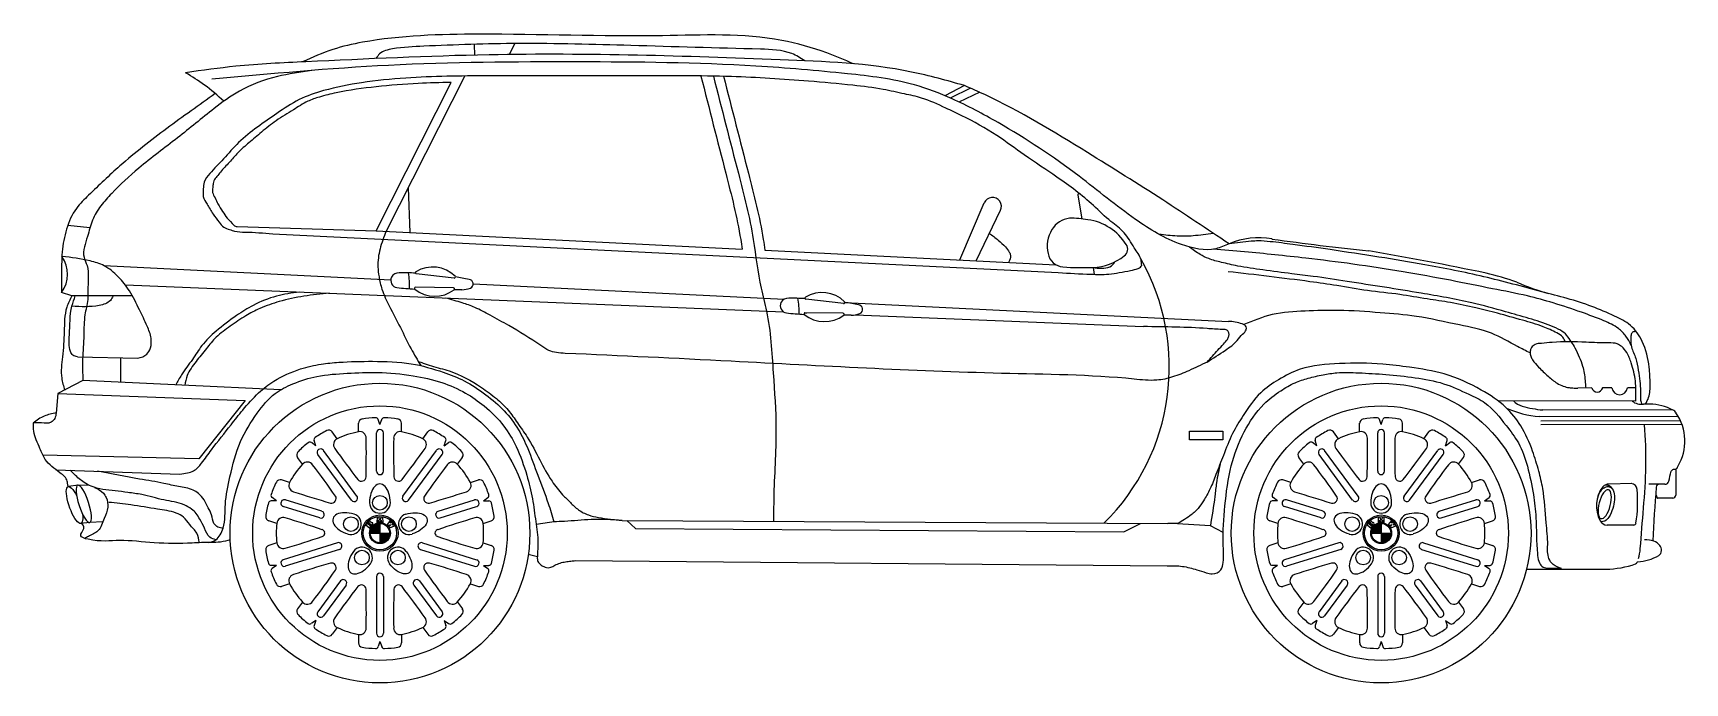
# Model space of a CAD drawing. Header units: millimetres. Extents: x -2654 to 598, y 0 to 1280.
import ezdxf

# ---------------------------------------------------------------- set-up
doc = ezdxf.new("R2010")
doc.units = ezdxf.units.MM
doc.layers.add('ceco.net 206', color=7, linetype='Continuous')

msp = doc.modelspace()

# ---------------------------------------------------------------- linework, layer by layer
at = {"layer": 'ceco.net 206'}
for p, q in [((-1785.6, 1257.6), (-1785.1, 1236.3)), ((-1705.9, 1259.1), (-1717.1, 1237.5)), ((-1978.6, 890.4), (-1831.2, 1182.6)), ((-1804.4, 1195.3), (-1959, 889.4)), ((-820.2, 1176.4), (-859, 1156.4)), ((-808.5, 1171.2), (-848.5, 1151.9)), ((-790.4, 1163.2), (-831.2, 1144)), ((-1915.5, 975.3), (-1912.3, 887.1)), ((-829.5, 833.1), (-781.4, 945.4)), ((-597.2, 960.4), (-589, 913.9)), ((-797.4, 831.5), (-749.3, 930.8)), ((-2542.1, 896.3), (-2585.9, 901)), ((-2252.3, 898.8), (-1978.6, 890.4)), ((-2182.4, 884.7), (-635.6, 808)), ((-1978.6, 890.4), (-1258.1, 854.5)), ((-1213.2, 852.2), (-640.6, 823.7)), ((-2515.1, 821.9), (-1949.8, 793.8)), ((-567.3, 818.2), (-565, 804.3)), ((-2472.4, 783.8), (-1176.8, 730.8)), ((-1825, 797.3), (-1899.6, 806)), ((-1787.7, 785.8), (-1175.3, 755.5)), ((-2577.9, 762.4), (-2598, 769.1)), ((-2458.5, 762.3), (-2577.9, 762.4)), ((-1826.3, 778.1), (-1901.4, 779.3)), ((-1810.1, 774.4), (-1824.9, 774.4)), ((-1058.2, 747.2), (-1132.8, 755.9)), ((-1055.9, 749.5), (-300.7, 712.1)), ((-1135.1, 729.1), (-1130.9, 728.9)), ((-1059.5, 728.1), (-1134.6, 729.2)), ((-1043.3, 724.3), (-1058.1, 724.3)), ((-1035.6, 725), (-467.7, 701.8)), ((-2566.7, 642), (-2447.9, 639.6)), ((-2481.8, 640.3), (-2481.8, 591.6)), ((-2556.1, 595.6), (-2605.5, 569.7)), ((-2166.6, 577.2), (-2556.1, 595.6)), ((-2605.5, 569.7), (-2608.6, 531.5)), ((-2605.5, 569.7), (-2236.7, 556.5)), ((-2236.7, 556.5), (-2327.8, 441.6)), ((501.2, 555), (229.8, 555.9)), ((414.6, 580.9), (387.2, 580.8)), ((454.2, 581), (436.1, 580.9)), ((501.6, 581.1), (484.9, 581.1)), ((585.4, 524.2), (311.6, 524.5)), ((574.7, 537.4), (318.2, 537.7)), ((-2055.4, 481), (-2065.2, 494.4)), ((-2013.5, 494.8), (-2013.5, 511.4)), ((-1978, 417.1), (-1978, 492.4)), ((-1971.2, 508.7), (-1974.5, 518.7)), ((-1971.2, 508.7), (-1967.8, 518.7)), ((-1964.4, 417.1), (-1964.4, 492.4)), ((-1928.9, 494.8), (-1928.9, 511.4)), ((-1887, 481), (-1877.2, 494.4)), ((-84.2, 481), (-94, 494.4)), ((-42.3, 494.8), (-42.3, 511.4)), ((-6.8, 417.1), (-6.8, 492.4)), ((0, 508.7), (-3.4, 518.7)), ((0, 508.7), (3.4, 518.7)), ((6.8, 417.1), (6.8, 492.4)), ((42.3, 494.8), (42.3, 511.4)), ((84.2, 481), (94, 494.4)), ((589.7, 515.9), (314.6, 515.5)), ((592.5, 508.7), (314.6, 508.4)), ((-2097.7, 467.2), (-2106.3, 473.3)), ((-2097.7, 467.2), (-2100.9, 477.2)), ((-2016.4, 368), (-2082.6, 458.1)), ((-1926, 368), (-1859.8, 458.1)), ((-1844.7, 467.2), (-1841.4, 477.2)), ((-1844.7, 467.2), (-1836, 473.3)), ((-126.5, 467.2), (-135.2, 473.3)), ((-126.5, 467.2), (-129.7, 477.2)), ((-45.2, 368), (-111.4, 458.1)), ((45.2, 368), (111.4, 458.1)), ((126.5, 467.2), (129.7, 477.2)), ((126.5, 467.2), (135.2, 473.3)), ((-2327.8, 441.6), (-2634.8, 448.4)), ((-2123.5, 430.9), (-2133.3, 444.3)), ((-2027.3, 360), (-2093.5, 450.1)), ((-1915.1, 360), (-1848.8, 450.1)), ((-1818.8, 430.9), (-1809, 444.3)), ((-152.3, 430.9), (-162.2, 444.3)), ((-56.1, 360), (-122.3, 450.1)), ((56.1, 360), (122.3, 450.1)), ((152.3, 430.9), (162.2, 444.3)), ((-2609.2, 419.9), (-2364.9, 411.3)), ((-2149.1, 395), (-2165, 400)), ((-1793.2, 395), (-1777.4, 400)), ((-178, 395), (-193.8, 400)), ((178, 395), (193.8, 400)), ((492.6, 392.6), (448.7, 391.6)), ((558.4, 391.6), (527.1, 391.6)), ((580.1, 421.3), (580.1, 370)), ((-2565.2, 389.5), (-2584.7, 386.6)), ((-2543.1, 389), (-2565.2, 389.5)), ((-2175, 358.8), (-2185.6, 358.6)), ((-2175, 358.8), (-2183.6, 365)), ((-2085.6, 338), (-2157.5, 360.4)), ((-1856.8, 338), (-1784.9, 360.4)), ((-1767.3, 358.8), (-1758.8, 365)), ((-1767.3, 358.8), (-1756.8, 358.6)), ((-203.8, 358.8), (-214.4, 358.6)), ((-203.8, 358.8), (-212.4, 365)), ((-114.4, 338), (-186.3, 360.4)), ((114.4, 338), (186.3, 360.4)), ((203.8, 358.8), (212.4, 365)), ((203.8, 358.8), (214.4, 358.6)), ((540.6, 371), (543.6, 364.7)), ((574, 363.8), (545, 363.8)), ((-2089.6, 325), (-2161.5, 347.5)), ((-1976.9, 326.4), (-1977.3, 316.2)), ((-1973.6, 326.8), (-1976.9, 326.4)), ((-1971.2, 319.8), (-1973.6, 326.8)), ((-1968.8, 326.8), (-1971.2, 319.8)), ((-1965.4, 326.4), (-1968.8, 326.8)), ((-1965, 316.2), (-1965.4, 326.4)), ((-1852.7, 325), (-1780.8, 347.5)), ((-118.4, 325), (-190.4, 347.5)), ((-5.8, 326.4), (-6.1, 316.2)), ((-2.4, 326.8), (-5.8, 326.4)), ((0, 319.8), (-2.4, 326.8)), ((2.4, 326.8), (0, 319.8)), ((5.8, 326.4), (2.4, 326.8)), ((6.1, 316.2), (5.8, 326.4)), ((118.4, 325), (190.4, 347.5)), ((-2542.6, 316.1), (-2560.5, 314.2)), ((-2516.5, 317.2), (-2542.6, 316.1)), ((-2174.4, 314.3), (-2190.2, 319.2)), ((-1993.8, 317.6), (-1998.8, 311.3)), ((-1998.8, 311.3), (-1990.8, 305)), ((-1994.8, 312.5), (-1992.9, 314.8)), ((-1993.5, 311.5), (-1994.8, 312.5)), ((-1991.6, 313.9), (-1993.5, 311.5)), ((-1989.7, 312.8), (-1991.8, 310.1)), ((-1991.8, 310.1), (-1990.6, 309.1)), ((-1990.8, 305), (-1985.6, 311.5)), ((-1990.6, 309.1), (-1988.5, 311.8)), ((-1990.2, 295.1), (-1952.2, 295.1)), ((-1990.1, 296.3), (-1971.2, 296.3)), ((-1990, 297.5), (-1971.2, 297.5)), ((-1989.8, 298.7), (-1971.2, 298.7)), ((-1989.6, 299.9), (-1971.2, 299.9)), ((-1989.2, 301.1), (-1971.2, 301.1)), ((-1988.8, 302.2), (-1971.2, 302.2)), ((-1988.2, 303.4), (-1971.2, 303.4)), ((-1987.6, 304.6), (-1971.2, 304.6)), ((-1986.9, 305.8), (-1971.2, 305.8)), ((-1986, 307), (-1971.2, 307)), ((-1984.9, 308.2), (-1971.2, 308.2)), ((-1983.7, 309.4), (-1971.2, 309.4)), ((-1982.2, 310.6), (-1971.2, 310.6)), ((-1980.3, 311.8), (-1971.2, 311.8)), ((-1977.7, 312.9), (-1971.2, 312.9)), ((-1977.3, 316.2), (-1974, 316.7)), ((-1974, 316.7), (-1973.8, 320.8)), ((-1973.8, 320.8), (-1972.4, 316.6)), ((-1972.4, 316.6), (-1970, 316.6)), ((-1971.2, 314.1), (-1971.2, 276.1)), ((-1971.2, 293.9), (-1952.2, 293.9)), ((-1971.2, 292.7), (-1952.3, 292.7)), ((-1970, 316.6), (-1968.5, 320.8)), ((-1968.5, 320.8), (-1968.4, 316.7)), ((-1968.4, 316.7), (-1965, 316.2)), ((-1951, 319.9), (-1957.1, 311.9)), ((-1957.1, 311.9), (-1954.9, 309.8)), ((-1954.9, 309.8), (-1950.2, 311.9)), ((-1950.2, 311.9), (-1953.3, 307.8)), ((-1953.3, 307.8), (-1951.8, 305.2)), ((-1951.8, 305.2), (-1942.6, 309.4)), ((-1948.6, 317.7), (-1951, 319.9)), ((-1951, 314.6), (-1948.6, 317.7)), ((-1947.2, 316.3), (-1951, 314.6)), ((-1947.7, 310.6), (-1945.2, 313.9)), ((-1944.2, 312.2), (-1947.7, 310.6)), ((-1945.2, 313.9), (-1947.2, 316.3)), ((-1942.6, 309.4), (-1944.2, 312.2)), ((-1768, 314.3), (-1752.2, 319.2)), ((-1494.2, 320.2), (-420.1, 313.8)), ((-1484.9, 320.2), (-1467.8, 304.5)), ((-1467.8, 304.5), (-506.6, 297.8)), ((-506.6, 297.8), (-473.6, 314.1)), ((-336.3, 309.4), (-412.2, 314)), ((-311, 296.5), (-336.3, 309.4)), ((-203.2, 314.3), (-219, 319.2)), ((-22.6, 317.6), (-27.6, 311.3)), ((-27.6, 311.3), (-19.6, 305)), ((-23.6, 312.5), (-21.7, 314.8)), ((-22.4, 311.5), (-23.6, 312.5)), ((-20.4, 313.9), (-22.4, 311.5)), ((-18.5, 312.8), (-20.7, 310.1)), ((-20.7, 310.1), (-19.4, 309.1)), ((-19.6, 305), (-14.4, 311.5)), ((-19.4, 309.1), (-17.3, 311.8)), ((-19, 296.3), (0, 296.3)), ((-19, 295.1), (19, 295.1)), ((-18.8, 297.5), (0, 297.5)), ((-18.6, 298.7), (0, 298.7)), ((-18.4, 299.9), (0, 299.9)), ((-18, 301.1), (0, 301.1)), ((-17.6, 302.2), (0, 302.2)), ((-17.1, 303.4), (0, 303.4)), ((-16.4, 304.6), (0, 304.6)), ((-15.7, 305.8), (0, 305.8)), ((-14.8, 307), (0, 307)), ((-13.8, 308.2), (0, 308.2)), ((-12.5, 309.4), (0, 309.4)), ((-11, 310.6), (0, 310.6)), ((-9.1, 311.8), (0, 311.8)), ((-6.5, 312.9), (0, 312.9)), ((-6.1, 316.2), (-2.8, 316.7)), ((-2.8, 316.7), (-2.7, 320.8)), ((-2.7, 320.8), (-1.2, 316.6)), ((-1.2, 316.6), (1.2, 316.6)), ((0, 314.1), (0, 276.1)), ((0, 293.9), (19, 293.9)), ((0, 292.7), (18.8, 292.7)), ((1.2, 316.6), (2.7, 320.8)), ((2.7, 320.8), (2.8, 316.7)), ((2.8, 316.7), (6.1, 316.2)), ((20.2, 319.9), (14.1, 311.9)), ((14.1, 311.9), (16.3, 309.8)), ((16.3, 309.8), (21, 311.9)), ((21, 311.9), (17.9, 307.8)), ((17.9, 307.8), (19.4, 305.2)), ((19.4, 305.2), (28.6, 309.4)), ((22.6, 317.7), (20.2, 319.9)), ((20.2, 314.6), (22.6, 317.7)), ((24, 316.3), (20.2, 314.6)), ((23.4, 310.6), (26, 313.9)), ((27, 312.2), (23.4, 310.6)), ((26, 313.9), (24, 316.3)), ((28.6, 309.4), (27, 312.2)), ((203.2, 314.3), (219, 319.2)), ((497.3, 311), (444.8, 311)), ((-2174.4, 275.9), (-2190.2, 271)), ((-2054.8, 276.1), (-2161.5, 242.7)), ((-2050.8, 263.1), (-2157.5, 229.8)), ((-1971.2, 291.5), (-1952.5, 291.5)), ((-1971.2, 290.3), (-1952.8, 290.3)), ((-1971.2, 289.2), (-1953.1, 289.2)), ((-1971.2, 288), (-1953.6, 288)), ((-1971.2, 286.8), (-1954.1, 286.8)), ((-1971.2, 285.6), (-1954.7, 285.6)), ((-1971.2, 284.4), (-1955.5, 284.4)), ((-1971.2, 283.2), (-1956.4, 283.2)), ((-1971.2, 282), (-1957.4, 282)), ((-1971.2, 280.8), (-1958.7, 280.8)), ((-1971.2, 279.6), (-1960.2, 279.6)), ((-1971.2, 278.5), (-1962, 278.5)), ((-1971.2, 277.3), (-1964.7, 277.3)), ((-1891.6, 263.1), (-1784.9, 229.8)), ((-1887.6, 276.1), (-1780.8, 242.7)), ((-1768, 275.9), (-1752.2, 271)), ((-203.2, 275.9), (-219, 271)), ((-83.6, 276.1), (-190.4, 242.7)), ((-79.6, 263.1), (-186.3, 229.8)), ((0, 291.5), (18.6, 291.5)), ((0, 290.3), (18.4, 290.3)), ((0, 289.2), (18, 289.2)), ((0, 288), (17.6, 288)), ((0, 286.8), (17.1, 286.8)), ((0, 285.6), (16.4, 285.6)), ((0, 284.4), (15.7, 284.4)), ((0, 283.2), (14.8, 283.2)), ((0, 282), (13.8, 282)), ((0, 280.8), (12.5, 280.8)), ((0, 279.6), (11, 279.6)), ((0, 278.5), (9.1, 278.5)), ((0, 277.3), (6.5, 277.3)), ((79.6, 263.1), (186.3, 229.8)), ((83.6, 276.1), (190.4, 242.7)), ((203.2, 275.9), (219, 271)), ((-2175, 231.4), (-2185.6, 231.6)), ((-2175, 231.4), (-2183.6, 225.2)), ((-1767.3, 231.4), (-1756.8, 231.6)), ((-1767.3, 231.4), (-1758.8, 225.2)), ((-1661.3, 248.2), (-1679.1, 253.1)), ((-1586.4, 240.9), (-421.1, 230.9)), ((-203.8, 231.4), (-214.4, 231.6)), ((-203.8, 231.4), (-212.4, 225.2)), ((203.8, 231.4), (214.4, 231.6)), ((203.8, 231.4), (212.4, 225.2)), ((-2149.1, 195.2), (-2165, 190.2)), ((-2048.9, 200.9), (-2093.5, 140.2)), ((-1978, 209.6), (-1978, 97.8)), ((-1964.4, 209.6), (-1964.4, 97.8)), ((-1893.5, 200.9), (-1848.8, 140.2)), ((-1793.2, 195.2), (-1777.4, 190.2)), ((-178, 195.2), (-193.8, 190.2)), ((-77.7, 200.9), (-122.3, 140.2)), ((-6.8, 209.6), (-6.8, 97.8)), ((6.8, 209.6), (6.8, 97.8)), ((77.7, 200.9), (122.3, 140.2)), ((178, 195.2), (193.8, 190.2)), ((286.4, 224), (442.7, 224)), ((-2038, 192.8), (-2082.6, 132.1)), ((-1904.4, 192.8), (-1859.8, 132.1)), ((-66.8, 192.8), (-111.4, 132.1)), ((66.8, 192.8), (111.4, 132.1)), ((-2123.5, 159.3), (-2133.3, 145.9)), ((-1818.8, 159.3), (-1809, 145.9)), ((-152.3, 159.3), (-162.2, 145.9)), ((152.3, 159.3), (162.2, 145.9)), ((-2097.7, 123), (-2106.3, 116.9)), ((-2097.7, 123), (-2100.9, 113)), ((-2055.4, 109.2), (-2065.2, 95.8)), ((-1887, 109.2), (-1877.2, 95.8)), ((-1844.7, 123), (-1836, 116.9)), ((-1844.7, 123), (-1841.4, 113)), ((-126.5, 123), (-135.2, 116.9)), ((-126.5, 123), (-129.7, 113)), ((-84.2, 109.2), (-94, 95.8)), ((84.2, 109.2), (94, 95.8)), ((126.5, 123), (129.7, 113)), ((126.5, 123), (135.2, 116.9)), ((-2013.5, 95.4), (-2013.5, 78.9)), ((-1971.2, 81.5), (-1974.5, 71.5)), ((-1971.2, 81.5), (-1967.8, 71.5)), ((-1928.9, 95.4), (-1928.9, 78.9)), ((-42.3, 95.4), (-42.3, 78.9)), ((0, 81.5), (-3.4, 71.5)), ((0, 81.5), (3.4, 71.5)), ((42.3, 95.4), (42.3, 78.9))]:
    msp.add_line(p, q, dxfattribs=at)
msp.add_lwpolyline([(-377.3, 495.7), (-311.7, 495.7), (-311.7, 478.5), (-377.3, 478.5)], close=True, dxfattribs=at)
for centre, radius in [((-1971.2, 295.1), 295.1), ((0, 295.1), 295.1), ((-1971.2, 295.1), 250.6), ((0, 295.1), 250.6), ((-1971.2, 354.9), 14.4), ((0, 354.9), 14.4), ((-2028.3, 312.9), 14.4), ((-1971.2, 295.1), 35.7), ((-1971.2, 295.1), 32.9), ((-1914.1, 312.9), 14.4), ((-57.1, 312.9), 14.4), ((0, 295.1), 35.7), ((0, 295.1), 32.9), ((57.1, 312.9), 14.4), ((-1971.2, 295.1), 20.6), ((-1971.2, 295.1), 19), ((0, 295.1), 20.6), ((0, 295.1), 19), ((-2006.6, 246.9), 14.4), ((-1935.8, 246.9), 14.4), ((-35.4, 246.9), 14.4), ((35.4, 246.9), 14.4)]:
    msp.add_circle(centre, radius, dxfattribs=at)
for centre, radius, start, end in [((-765.2, 938.5), 17.6, 334.1345, 156.8027), ((-594.5, 960.9), 2.72, 81.3467, 190.2324), ((-608.3, 869.1), 46.3, 96.4475, 149.2925), ((-610.5, 720.3), 194.8, 80.2407, 90.8805), ((-592.5, 806.3), 107.1, 32.2079, 81.9162), ((-2252, 908.8), 10, 225.4353, 268.2501), ((-600.1, 861.1), 57.5, 146.6075, 195.7014), ((-515.1, 854.1), 16.1, 305.2453, 35.2094), ((-241, 725.8), 150.8, 80.0267, 112.818), ((554.5, 6392.2), 5571.4, 262.0618, 264.0344), ((-1262, -6263.7), 7221.6, 78.26648, 80.13321), ((-2645.8, 804.8), 59.7, 323.2538, 35.6945), ((-1867.5, 755.6), 63.4, 45.5776, 121.1097), ((-624.6, 850.6), 31.3, 189.2355, 266.5862), ((-586.5, 1387), 569.1, 265.9717, 271.9242), ((-573.4, 929.4), 111.3, 273.1213, 307.4029), ((-553.1, 876.5), 60, 256.3043, 288.6975), ((-849.2, 622.1), 432.1, 314.6108, 29.5872), ((-542.4, 838.1), 20.2, 294.813, 335.341), ((-1934.2, 792.9), 15.6, 155.8139, 205.9118), ((-1934, 790.9), 16.7, 86.9695, 149.6755), ((-1936.3, 791.9), 13.3, 205.9118, 263.6744), ((-1926.2, 142.3), 665.3, 87.8257, 90.6005), ((-2049.2, 781.1), 136.5, 358.0241, 11.1567), ((-1899, 808.1), 2.18, 125.8598, 253.3727), ((-1824.9, 799.5), 2.18, 266.1413, 39.0621), ((-1926.2, 142.3), 665.3, 78.6936, 81.0506), ((-1796.7, 785.8), 8.93, 293.8399, 84.0701), ((11.4, 14.9), 815.7, 71.7374, 76.1557), ((437.6, 1166.2), 413.5, 245.6386, 254.9777), ((-1858.7, 1492.2), 717.9, 263.6744, 266.4869), ((-1901, 777.1), 2.18, 99.0883, 226.6011), ((-1863, 825), 63.4, 231.3512, 306.8833), ((-1826.4, 775.9), 2.18, 313.3989, 86.3196), ((-1810.9, 824.6), 50.2, 270.9535, 290.7978), ((-1167.4, 742.9), 15.6, 155.8139, 205.9118), ((-1167.2, 740.9), 16.7, 86.9695, 149.6755), ((-1159.4, 92.2), 665.3, 87.8257, 90.6005), ((-1282.4, 731.1), 136.5, 358.0241, 11.1567), ((-1132.2, 758), 2.18, 125.8598, 253.3727), ((-1100.7, 705.5), 63.4, 45.5776, 121.1097), ((-1058.1, 749.4), 2.18, 266.1413, 39.0621), ((-1159.4, 92.2), 665.3, 78.6936, 81.0506), ((-1169.5, 741.8), 13.3, 205.9118, 263.6744), ((-1091.9, 1442.2), 717.9, 263.6744, 266.4869), ((-1134.2, 727.1), 2.18, 99.0883, 226.6011), ((-1096.1, 775), 63.4, 231.3512, 306.8833), ((-1059.6, 725.9), 2.18, 313.3989, 86.3196), ((-1044.1, 774.5), 50.2, 270.9535, 290.7978), ((-1029.9, 735.7), 8.93, 293.8399, 84.0701), ((287.5, 581.4), 37.4, 223.3444, 255.1071), ((425.4, 584.1), 11.2, 196.7671, 343.5671), ((469.6, 583.1), 15.5, 187.9703, 352.3639), ((512.9, 579.7), 31, 232.6885, 276.1335), ((-1971.2, 295.1), 227.4, 92.1745, 98.8691), ((-1979.6, 517), 5.34, 18.4972, 92.1745), ((-1962.8, 517), 5.34, 87.8255, 161.5028), ((-1971.2, 295.1), 227.4, 81.1309, 87.8255), ((0, 295.1), 227.4, 92.1745, 98.8691), ((-8.4, 517), 5.34, 18.4972, 92.1745), ((8.4, 517), 5.34, 87.8255, 161.5028), ((0, 295.1), 227.4, 81.1309, 87.8255), ((326.5, 713.7), 189.8, 245.1627, 265.507), ((333.1, 726.9), 189.8, 253.0907, 265.507), ((525.2, 413.9), 135.2, 88.509, 93.7953), ((528, 449.7), 99.4, 61.9806, 89.6124), ((567.3, 524), 15.4, 30.4632, 61.0483), ((502.4, 476.4), 95.7, 328.5605, 35.3113), ((-1971.2, 295.1), 227.4, 117.4551, 124.1497), ((-2072.1, 489.3), 8.55, 36.3242, 117.4551), ((-1971.2, 295.1), 204.1, 101.9591, 114.3651), ((-2004.9, 511.4), 8.55, 98.8691, 180), ((-2011.1, 482.1), 12.9, 359.9953, 100.5781), ((-1971.2, 492.4), 6.79, 0, 180), ((-1931.3, 482.1), 12.9, 79.4219, 180.0047), ((-1937.4, 511.4), 8.55, 0, 81.1309), ((-1971.2, 295.1), 204.1, 65.6349, 78.0409), ((-1870.3, 489.3), 8.55, 62.5449, 143.6758), ((-1971.2, 295.1), 227.4, 55.8503, 62.5449), ((0, 295.1), 227.4, 117.4551, 124.1497), ((-100.9, 489.3), 8.55, 36.3242, 117.4551), ((0, 295.1), 204.1, 101.9591, 114.3651), ((-33.7, 511.4), 8.55, 98.8691, 180), ((-39.9, 482.1), 12.9, 359.9953, 100.5781), ((0, 492.4), 6.79, 0, 180), ((39.9, 482.1), 12.9, 79.4219, 180.0047), ((33.7, 511.4), 8.55, 0, 81.1309), ((0, 295.1), 204.1, 65.6349, 78.0409), ((100.9, 489.3), 8.55, 62.5449, 143.6758), ((0, 295.1), 227.4, 55.8503, 62.5449), ((-402.7, 439.2), 924, 354.1255, 4.3078), ((-2126.5, 449.3), 8.55, 135.1934, 216.3242), ((-1971.2, 295.1), 227.4, 128.4988, 135.1934), ((-2109.4, 468.9), 5.34, 54.8214, 128.4988), ((-2095.8, 478.9), 5.34, 124.1497, 197.8271), ((-2088.1, 454.1), 6.79, 36.3242, 216.3242), ((-2049.8, 469.4), 12.9, 115.7462, 216.3289), ((-657.9, 1457.8), 1720, 215.3851, 217.9242), ((-3718, 453.9), 1720, 358.4001, 0.9391), ((-224.4, 453.9), 1720, 179.0609, 181.5999), ((-3284.5, 1457.8), 1720, 322.0758, 324.6149), ((-1892.6, 469.4), 12.9, 323.6711, 64.2538), ((-1854.3, 454.1), 6.79, 323.6758, 143.6758), ((-1846.5, 478.9), 5.34, 342.1729, 55.8503), ((-1832.9, 468.9), 5.34, 51.5012, 125.1786), ((-1971.2, 295.1), 227.4, 44.8066, 51.5012), ((-1815.9, 449.3), 8.55, 323.6758, 44.8066), ((-155.3, 449.3), 8.55, 135.1934, 216.3242), ((0, 295.1), 227.4, 128.4988, 135.1934), ((-138.2, 468.9), 5.34, 54.8214, 128.4988), ((-124.7, 478.9), 5.34, 124.1497, 197.8271), ((-116.9, 454.1), 6.79, 36.3242, 216.3242), ((-78.6, 469.4), 12.9, 115.7462, 216.3289), ((1313.3, 1457.8), 1720, 215.3851, 217.9242), ((-1746.8, 453.9), 1720, 358.4001, 0.9391), ((1746.8, 453.9), 1720, 179.0609, 181.5999), ((-1313.3, 1457.8), 1720, 322.0758, 324.6149), ((78.6, 469.4), 12.9, 323.6711, 64.2538), ((116.9, 454.1), 6.79, 323.6758, 143.6758), ((124.7, 478.9), 5.34, 342.1729, 55.8503), ((138.2, 468.9), 5.34, 51.5012, 125.1786), ((0, 295.1), 227.4, 44.8066, 51.5012), ((155.3, 449.3), 8.55, 323.6758, 44.8066), ((-1971.2, 295.1), 204.1, 138.2834, 150.6894), ((-2114.1, 422.1), 12.9, 36.3196, 136.9023), ((-3472.6, -611.7), 1720, 34.7243, 37.2634), ((-469.8, -611.7), 1720, 142.7366, 145.2757), ((-1828.3, 422.1), 12.9, 43.0977, 143.6804), ((-1971.2, 295.1), 204.1, 29.3106, 41.7166), ((0, 295.1), 204.1, 138.2834, 150.6894), ((-142.9, 422.1), 12.9, 36.3196, 136.9023), ((-1501.4, -611.7), 1720, 34.7243, 37.2634), ((1501.4, -611.7), 1720, 142.7366, 145.2757), ((142.9, 422.1), 12.9, 43.0977, 143.6804), ((0, 295.1), 204.1, 29.3106, 41.7166), ((578, 427.1), 6.15, 287.9887, 354.6081), ((-1971.2, 295.1), 227.4, 153.7793, 160.4739), ((-2167.5, 391.8), 8.55, 72.6485, 153.7793), ((-2137.7, 389), 12.9, 152.0704, 252.6531), ((-2007.6, 406.3), 9.03, 218.8621, 357.4621), ((-1971.2, 417.1), 6.79, 180, 0), ((-1934.7, 406.3), 9.03, 182.5379, 321.1379), ((-1804.6, 389), 12.9, 287.3469, 27.9296), ((-1774.8, 391.8), 8.55, 26.2207, 107.3515), ((-1971.2, 295.1), 227.4, 19.5261, 26.2207), ((0, 295.1), 227.4, 153.7793, 160.4739), ((-196.3, 391.8), 8.55, 72.6485, 153.7793), ((-166.6, 389), 12.9, 152.0704, 252.6531), ((-36.5, 406.3), 9.03, 218.8621, 357.4621), ((0, 417.1), 6.79, 180, 0), ((36.5, 406.3), 9.03, 182.5379, 321.1379), ((166.6, 389), 12.9, 287.3469, 27.9296), ((196.3, 391.8), 8.55, 26.2207, 107.3515), ((0, 295.1), 227.4, 19.5261, 26.2207), ((449.3, 372.8), 18.8, 91.7861, 133.5128), ((491.6, 380.1), 12.5, 3.7836, 85.551), ((547.8, 385.4), 6.15, 90, 175.3716), ((559.2, 398.8), 7.24, 263.6194, 348.412), ((-405.7, 636.2), 1000.9, 346.193, 347.349), ((577.7, 412.7), 8.03, 96.0878, 148.0275), ((576.4, 432), 11.3, 271.6087, 287.9887), ((-2185.5, 353.2), 5.34, 91.1456, 164.823), ((-2180.5, 369.3), 5.34, 160.4739, 234.1513), ((-2159.5, 354), 6.79, 72.6485, 252.6485), ((-1601.8, 2009.8), 1720, 251.7094, 254.2484), ((-2066.4, 363.1), 9.03, 255.1864, 33.7863), ((-2021.8, 364), 6.79, 216.3242, 36.3242), ((-1920.5, 364), 6.79, 143.6758, 323.6758), ((-1876, 363.1), 9.03, 146.2137, 284.8136), ((-2340.6, 2009.8), 1720, 285.7516, 288.2906), ((-1782.8, 354), 6.79, 287.3515, 107.3515), ((-1761.9, 369.3), 5.34, 305.8487, 19.5261), ((-1756.9, 353.2), 5.34, 15.177, 88.8544), ((-214.3, 353.2), 5.34, 91.1456, 164.823), ((-209.3, 369.3), 5.34, 160.4739, 234.1513), ((-188.3, 354), 6.79, 72.6485, 252.6485), ((369.4, 2009.8), 1720, 251.7094, 254.2484), ((-95.2, 363.1), 9.03, 255.1864, 33.7863), ((-50.6, 364), 6.79, 216.3242, 36.3242), ((50.6, 364), 6.79, 143.6758, 323.6758), ((95.2, 363.1), 9.03, 146.2137, 284.8136), ((-369.4, 2009.8), 1720, 285.7516, 288.2906), ((188.3, 354), 6.79, 287.3515, 107.3515), ((209.3, 369.3), 5.34, 305.8487, 19.5261), ((214.3, 353.2), 5.34, 15.177, 88.8544), ((488.2, 348.6), 64.2, 143.8921, 207.2521), ((443, 375), 14.4, 26.1115, 102.6061), ((223.5, 357.7), 281.5, 351.2626, 4.7512), ((3305.2, 165.5), 2772.4, 175.4408, 177.6413), ((545, 365.3), 1.54, 205.2106, 270), ((574, 370), 6.15, 270, 0), ((-2187.6, 327.4), 8.55, 171.5176, 252.6485), ((-1971.2, 295.1), 227.4, 164.823, 171.5176), ((-2161.5, 312.8), 12.9, 72.6438, 173.2265), ((-2087.6, 331.5), 6.79, 252.6485, 72.6485), ((-2028.3, 312.9), 20.5, 252.6485, 72.6485), ((-1971.2, 354.9), 20.5, 180, 0), ((-1914.1, 312.9), 20.5, 107.3515, 287.3515), ((-1854.8, 331.5), 6.79, 107.3515, 287.3515), ((-1780.8, 312.8), 12.9, 6.7735, 107.3562), ((-1754.7, 327.4), 8.55, 287.3515, 8.4824), ((-1971.2, 295.1), 227.4, 8.4824, 15.177), ((-216.5, 327.4), 8.55, 171.5176, 252.6485), ((0, 295.1), 227.4, 164.823, 171.5176), ((-190.4, 312.8), 12.9, 72.6438, 173.2265), ((-116.4, 331.5), 6.79, 252.6485, 72.6485), ((-57.1, 312.9), 20.5, 252.6485, 72.6485), ((0, 354.9), 20.5, 180, 0), ((57.1, 312.9), 20.5, 107.3515, 287.3515), ((116.4, 331.5), 6.79, 107.3515, 287.3515), ((190.4, 312.8), 12.9, 6.7735, 107.3562), ((216.5, 327.4), 8.55, 287.3515, 8.4824), ((0, 295.1), 227.4, 8.4824, 15.177), ((-5844.5, 805.2), 6377.6, 355.13652, 355.85944), ((-1971.2, 295.1), 204.1, 174.6076, 180), ((-1971.2, 295.1), 204.1, 180, 185.3924), ((-2643.7, -1324.9), 1720, 71.0486, 73.5876), ((-2088.1, 293.5), 9.03, 26.6618, 70.1106), ((-2084.9, 295.1), 5.34, 333.3382, 26.6618), ((-1991.7, 315.9), 2.69, 3.5411, 141.5977), ((-1992.2, 314.4), 0.801, 321.6974, 142.4623), ((-1989.1, 312.3), 0.8, 321.3189, 141.8384), ((-1987.9, 313.3), 2.94, 321.3183, 111.5293), ((-1857.5, 295.1), 5.34, 153.3382, 206.6618), ((-1854.2, 293.5), 9.03, 109.8894, 153.3382), ((-1298.7, -1324.9), 1720, 106.4124, 108.9514), ((-1971.2, 295.1), 204.1, 0, 5.3924), ((-1971.2, 295.1), 204.1, 354.6076, 0), ((0, 295.1), 204.1, 174.6076, 180), ((0, 295.1), 204.1, 180, 185.3924), ((-672.5, -1324.9), 1720, 71.0486, 73.5876), ((-117, 293.5), 9.03, 26.6618, 70.1106), ((-113.7, 295.1), 5.34, 333.3382, 26.6618), ((-20.5, 315.9), 2.69, 3.5411, 141.5977), ((-21.1, 314.4), 0.801, 321.6974, 142.4623), ((-17.9, 312.3), 0.8, 321.3189, 141.8384), ((-16.7, 313.3), 2.94, 321.3183, 111.5293), ((113.7, 295.1), 5.34, 153.3382, 206.6618), ((117, 293.5), 9.03, 109.8894, 153.3382), ((672.5, -1324.9), 1720, 106.4124, 108.9514), ((0, 295.1), 204.1, 0, 5.3924), ((0, 295.1), 204.1, 354.6076, 0), ((444.8, 326.4), 15.4, 207.6565, 270), ((497.3, 315.6), 4.62, 270, 351.2626), ((-2187.6, 262.8), 8.55, 107.3515, 188.4824), ((-1971.2, 295.1), 227.4, 188.4824, 195.177), ((-2161.5, 277.5), 12.9, 186.7735, 287.3562), ((-2643.7, 1915.1), 1720, 286.4124, 288.9514), ((-2088.1, 296.8), 9.03, 289.8894, 333.3382), ((-2052.8, 269.6), 6.79, 287.3515, 107.3515), ((-2006.6, 246.9), 20.5, 323.6758, 143.6758), ((-1935.8, 246.9), 20.5, 36.3242, 216.3242), ((-1889.6, 269.6), 6.79, 72.6485, 252.6485), ((-1854.2, 296.8), 9.03, 206.6618, 250.1106), ((-1298.7, 1915.1), 1720, 251.0486, 253.5876), ((-1780.8, 277.5), 12.9, 252.6438, 353.2265), ((-1754.7, 262.8), 8.55, 351.5176, 72.6485), ((-1971.2, 295.1), 227.4, 344.823, 351.5176), ((-216.5, 262.8), 8.55, 107.3515, 188.4824), ((0, 295.1), 227.4, 188.4824, 195.177), ((-190.4, 277.5), 12.9, 186.7735, 287.3562), ((-672.5, 1915.1), 1720, 286.4124, 288.9514), ((-117, 296.8), 9.03, 289.8894, 333.3382), ((-81.6, 269.6), 6.79, 287.3515, 107.3515), ((-35.4, 246.9), 20.5, 323.6758, 143.6758), ((35.4, 246.9), 20.5, 36.3242, 216.3242), ((81.6, 269.6), 6.79, 72.6485, 252.6485), ((117, 296.8), 9.03, 206.6618, 250.1106), ((672.5, 1915.1), 1720, 251.0486, 253.5876), ((190.4, 277.5), 12.9, 252.6438, 353.2265), ((216.5, 262.8), 8.55, 351.5176, 72.6485), ((0, 295.1), 227.4, 344.823, 351.5176), ((437.5, 268), 72.7, 341.3908, 357.2303), ((520.8, 233.3), 48.5, 70.4091, 92.4521), ((530, 257.1), 23, 36.7279, 72.3155), ((538.9, 261.7), 13.2, 306.5237, 43.674), ((-2185.5, 237), 5.34, 195.177, 268.8544), ((-2159.5, 236.3), 6.79, 107.3515, 287.3515), ((-1601.8, -1419.6), 1720, 105.7516, 108.2906), ((-2066.4, 227.2), 9.03, 326.2137, 104.8136), ((-1876, 227.2), 9.03, 75.1864, 213.7863), ((-2340.6, -1419.6), 1720, 71.7094, 74.2484), ((-1782.8, 236.3), 6.79, 252.6485, 72.6485), ((-1756.9, 237), 5.34, 271.1456, 344.823), ((-214.3, 237), 5.34, 195.177, 268.8544), ((-188.3, 236.3), 6.79, 107.3515, 287.3515), ((369.4, -1419.6), 1720, 105.7516, 108.2906), ((-95.2, 227.2), 9.03, 326.2137, 104.8136), ((95.2, 227.2), 9.03, 75.1864, 213.7863), ((-369.4, -1419.6), 1720, 71.7094, 74.2484), ((188.3, 236.3), 6.79, 252.6485, 72.6485), ((214.3, 237), 5.34, 271.1456, 344.823), ((438.3, 419.2), 195.2, 271.3087, 288.7383), ((496.5, 241), 8.05, 304.1028, 334.2106), ((505.1, 236.8), 1.54, 96.294, 154.2106), ((498.1, 335.9), 97.8, 274.0435, 299.8564), ((-2180.5, 220.9), 5.34, 125.8487, 199.5261), ((-1971.2, 295.1), 227.4, 199.5261, 206.2207), ((-2137.7, 201.2), 12.9, 107.3469, 207.9296), ((-1971.2, 295.1), 204.1, 209.3106, 221.7166), ((-3472.6, 1201.9), 1720, 322.7366, 325.2757), ((-2043.4, 196.8), 6.79, 323.6758, 143.6758), ((-1971.2, 209.6), 6.79, 0, 180), ((-1898.9, 196.8), 6.79, 36.3242, 216.3242), ((-469.8, 1201.9), 1720, 214.7243, 217.2634), ((-1971.2, 295.1), 204.1, 318.2834, 330.6894), ((-1804.6, 201.2), 12.9, 332.0704, 72.6531), ((-1971.2, 295.1), 227.4, 333.7793, 340.4739), ((-1761.9, 220.9), 5.34, 340.4739, 54.1513), ((-209.3, 220.9), 5.34, 125.8487, 199.5261), ((0, 295.1), 227.4, 199.5261, 206.2207), ((-166.6, 201.2), 12.9, 107.3469, 207.9296), ((0, 295.1), 204.1, 209.3106, 221.7166), ((-1501.4, 1201.9), 1720, 322.7366, 325.2757), ((-72.3, 196.8), 6.79, 323.6758, 143.6758), ((0, 209.6), 6.79, 0, 180), ((72.3, 196.8), 6.79, 36.3242, 216.3242), ((1501.4, 1201.9), 1720, 214.7243, 217.2634), ((0, 295.1), 204.1, 318.2834, 330.6894), ((166.6, 201.2), 12.9, 332.0704, 72.6531), ((0, 295.1), 227.4, 333.7793, 340.4739), ((209.3, 220.9), 5.34, 340.4739, 54.1513), ((-2167.5, 198.4), 8.55, 206.2207, 287.3515), ((-657.9, -867.5), 1720, 142.0758, 144.6149), ((-2007.6, 184), 9.03, 2.5379, 141.1379), ((-3718, 136.3), 1720, 359.0609, 1.5999), ((-224.4, 136.3), 1720, 178.4001, 180.9391), ((-1934.7, 184), 9.03, 38.8621, 177.4621), ((-3284.5, -867.5), 1720, 35.3851, 37.9242), ((-1774.8, 198.4), 8.55, 252.6485, 333.7793), ((-196.3, 198.4), 8.55, 206.2207, 287.3515), ((1313.3, -867.5), 1720, 142.0758, 144.6149), ((-36.5, 184), 9.03, 2.5379, 141.1379), ((-1746.8, 136.3), 1720, 359.0609, 1.5999), ((1746.8, 136.3), 1720, 178.4001, 180.9391), ((36.5, 184), 9.03, 38.8621, 177.4621), ((-1313.3, -867.5), 1720, 35.3851, 37.9242), ((196.3, 198.4), 8.55, 252.6485, 333.7793), ((-2126.5, 140.9), 8.55, 143.6758, 224.8066), ((-1971.2, 295.1), 227.4, 224.8066, 231.5012), ((-2114.1, 168.1), 12.9, 223.0977, 323.6804), ((-2088.1, 136.1), 6.79, 143.6758, 323.6758), ((-1854.3, 136.1), 6.79, 216.3242, 36.3242), ((-1828.3, 168.1), 12.9, 216.3196, 316.9023), ((-1971.2, 295.1), 227.4, 308.4988, 315.1934), ((-1815.9, 140.9), 8.55, 315.1934, 36.3242), ((-155.3, 140.9), 8.55, 143.6758, 224.8066), ((0, 295.1), 227.4, 224.8066, 231.5012), ((-142.9, 168.1), 12.9, 223.0977, 323.6804), ((-116.9, 136.1), 6.79, 143.6758, 323.6758), ((116.9, 136.1), 6.79, 216.3242, 36.3242), ((142.9, 168.1), 12.9, 216.3196, 316.9023), ((0, 295.1), 227.4, 308.4988, 315.1934), ((155.3, 140.9), 8.55, 315.1934, 36.3242), ((-2109.4, 121.3), 5.34, 231.5012, 305.1786), ((-2095.8, 111.3), 5.34, 162.1729, 235.8503), ((-1971.2, 295.1), 227.4, 235.8503, 242.5449), ((-2049.8, 120.8), 12.9, 143.6711, 244.2538), ((-1971.2, 295.1), 204.1, 245.6349, 258.0409), ((-2011.1, 108.1), 12.9, 259.4219, 0.0047), ((-1971.2, 97.8), 6.79, 180, 0), ((-1931.3, 108.1), 12.9, 179.9953, 280.5781), ((-1971.2, 295.1), 204.1, 281.9591, 294.3651), ((-1892.6, 120.8), 12.9, 295.7462, 36.3289), ((-1971.2, 295.1), 227.4, 297.4551, 304.1497), ((-1846.5, 111.3), 5.34, 304.1497, 17.8271), ((-1832.9, 121.3), 5.34, 234.8214, 308.4988), ((-138.2, 121.3), 5.34, 231.5012, 305.1786), ((-124.7, 111.3), 5.34, 162.1729, 235.8503), ((0, 295.1), 227.4, 235.8503, 242.5449), ((-78.6, 120.8), 12.9, 143.6711, 244.2538), ((0, 295.1), 204.1, 245.6349, 258.0409), ((-39.9, 108.1), 12.9, 259.4219, 0.0047), ((0, 97.8), 6.79, 180, 0), ((39.9, 108.1), 12.9, 179.9953, 280.5781), ((0, 295.1), 204.1, 281.9591, 294.3651), ((78.6, 120.8), 12.9, 295.7462, 36.3289), ((0, 295.1), 227.4, 297.4551, 304.1497), ((124.7, 111.3), 5.34, 304.1497, 17.8271), ((138.2, 121.3), 5.34, 234.8214, 308.4988), ((-2072.1, 100.9), 8.55, 242.5449, 323.6758), ((-2004.9, 78.9), 8.55, 180, 261.1309), ((-1971.2, 295.1), 227.4, 261.1309, 267.8255), ((-1979.6, 73.2), 5.34, 267.8255, 341.5028), ((-1962.8, 73.2), 5.34, 198.4972, 272.1745), ((-1971.2, 295.1), 227.4, 272.1745, 278.8691), ((-1937.4, 78.9), 8.55, 278.8691, 0), ((-1870.3, 100.9), 8.55, 216.3242, 297.4551), ((-100.9, 100.9), 8.55, 242.5449, 323.6758), ((-33.7, 78.9), 8.55, 180, 261.1309), ((0, 295.1), 227.4, 261.1309, 267.8255), ((-8.4, 73.2), 5.34, 267.8255, 341.5028), ((8.4, 73.2), 5.34, 198.4972, 272.1745), ((0, 295.1), 227.4, 272.1745, 278.8691), ((33.7, 78.9), 8.55, 278.8691, 0), ((100.9, 100.9), 8.55, 216.3242, 297.4551)]:
    msp.add_arc(centre, radius, start, end, dxfattribs=at)
at = {"layer": 'ceco.net 206', "extrusion": (0, 0, -1)}
for centre, major_axis, ratio in [((-2554.3, 352.7), (-11.8, 36.6), 0.254912), ((440.2, 352.1), (7.4, 28.4), 0.386253)]:
    msp.add_ellipse(centre, major_axis=major_axis, ratio=ratio, dxfattribs=at)
at = {"layer": 'ceco.net 206'}
for centre, major_axis in [((-1971.2, 354.9), (0, -37)), ((0, 354.9), (0, -37)), ((-2028.3, 312.9), (35.3, -11)), ((-57.1, 312.9), (35.3, -11)), ((-2006.6, 246.9), (21.9, 29.8)), ((-35.4, 246.9), (21.9, 29.8))]:
    msp.add_ellipse(centre, major_axis=major_axis, ratio=0.552883, start_param=1.570796, end_param=4.712389, dxfattribs=at)
at = {"layer": 'ceco.net 206', "extrusion": (0, 0, -1)}
for centre, major_axis, ratio, start_param, end_param in [((-2572.5, 350.4), (-12.7, 36.1), 0.279364, 2.17795, 7.455619), ((-1914.1, 312.9), (-35.3, -11), 0.552883, 1.570796, 4.712389), ((57.1, 312.9), (-35.3, -11), 0.552883, 1.570796, 4.712389), ((-1935.8, 246.9), (-21.9, 29.8), 0.552883, 1.570796, 4.712389), ((35.4, 246.9), (-21.9, 29.8), 0.552883, 1.570796, 4.712389)]:
    msp.add_ellipse(centre, major_axis=major_axis, ratio=ratio, start_param=start_param, end_param=end_param, dxfattribs=at)
at = {"layer": 'ceco.net 206'}
for points, knots in [([(-1039.1, 1219.3), (-1056.4, 1226.9), (-1102, 1246), (-1225.8, 1281.4), (-1457.9, 1269.7), (-1731.7, 1280.7), (-1950.2, 1274.7), (-2066, 1249), (-2103.9, 1231.8), (-2123.4, 1223)], [19.905892, 19.905892, 19.905892, 19.905892, 76.627248, 168.094575, 403.345831, 764.818386, 994.448174, 1055.026984, 1119.013807, 1119.013807, 1119.013807, 1119.013807]), ([(-820.2, 1176.4), (-854.9, 1186.1), (-973.1, 1219.2), (-1190.8, 1227.7), (-1467.6, 1237.6), (-1779.4, 1239.5), (-2042.7, 1226.5), (-2242.3, 1217.6), (-2320.9, 1206.3), (-2353.8, 1201.6)], [0, 0, 0, 0, 107.979979, 367.522406, 648.433486, 940.855691, 1301.720062, 1439.849008, 1539.635591, 1539.635591, 1539.635591, 1539.635591]), ([(-1135, 1225.4), (-1143.2, 1230.8), (-1169.3, 1246.6), (-1288.7, 1249.8), (-1465.2, 1254.9), (-1686.5, 1261.4), (-1844.7, 1255.9), (-1933.9, 1251.6), (-1969.6, 1244.1), (-1976.8, 1232.9), (-1979, 1229.5)], [12.412405, 12.412405, 12.412405, 12.412405, 41.473731, 103.751975, 358.885215, 580.335503, 767.076097, 828.495299, 855.786905, 867.625454, 867.625454, 867.625454, 867.625454]), ([(-2105.3, 1206.1), (-2128.1, 1202.8), (-2177.2, 1195.6), (-2244, 1171.6), (-2306.6, 1125.1), (-2370.4, 1071.8), (-2440.9, 1020), (-2490.5, 974.1), (-2521.5, 940.2), (-2539, 911.5), (-2546.6, 877), (-2559.3, 845.5), (-2545.8, 820.5), (-2545.5, 797.6), (-2546.3, 775.3), (-2545.9, 750.4), (-2554.3, 722.1), (-2553.6, 682.4), (-2557.4, 639.4), (-2556.5, 609.5), (-2556.1, 595.6)], [0, 0, 0, 0, 68.959945, 148.922804, 209.447431, 301.838339, 398.552758, 471.573065, 503.975231, 536.644853, 570.280156, 611.566282, 629.042137, 652.229663, 678.930122, 696.270986, 726.625243, 766.508239, 814.525061, 856.156149, 856.156149, 856.156149, 856.156149]), ([(-299.5, 864.7), (-308.1, 860.9), (-337.6, 847.9), (-407.1, 863.6), (-495.2, 917.3), (-606.7, 1010.7), (-727.3, 1090.7), (-837.1, 1148.7), (-935.5, 1186.7), (-1066.7, 1202.1), (-1287.2, 1221.3), (-1589, 1223.9), (-1946.6, 1221.8), (-2186.1, 1199.5), (-2301.9, 1188.7)], [0, 0, 0, 0, 27.814955, 95.632807, 198.898555, 338.997992, 530.232531, 632.212622, 711.315703, 845.016385, 1025.615448, 1376.459529, 1749.171946, 2097.823796, 2097.823796, 2097.823796, 2097.823796]), ([(-2278.6, 1145.6), (-2290.9, 1156.7), (-2314.3, 1177.6), (-2341.1, 1193.9), (-2353.8, 1201.6)], [0, 0, 0, 0, 49.476711, 93.931412, 93.931412, 93.931412, 93.931412]), ([(-471.5, 822.4), (-471.7, 826.1), (-472.5, 838.9), (-488.6, 859), (-503.5, 888), (-536.2, 910.5), (-576.4, 951.1), (-634, 994.7), (-700.1, 1036.7), (-759.2, 1082), (-812.4, 1110.9), (-862.2, 1134.4), (-899, 1151.8), (-941.2, 1160.3), (-985.9, 1170.8), (-1049.1, 1178.2), (-1148.7, 1187.4), (-1291.5, 1196.2), (-1502.1, 1195.6), (-1715.7, 1196.3), (-1895.7, 1194.5), (-2003.9, 1184), (-2074.3, 1170), (-2131.4, 1150.8), (-2172.9, 1122.4), (-2213, 1094.8), (-2249.4, 1066.1), (-2278.1, 1032.6), (-2301.9, 1008.6), (-2318.1, 988.9), (-2318.8, 972.5), (-2320.7, 957.1), (-2310.2, 941.2), (-2300.8, 923.9), (-2289.1, 909.5), (-2280, 896.5), (-2267.8, 893.3), (-2254.3, 888.1), (-2225.3, 888), (-2200.4, 886.1), (-2182.4, 884.7)], [0, 0, 0, 0, 10.763461, 38.068111, 73.828926, 107.738848, 154.494744, 245.734218, 323.203734, 389.531836, 468.969973, 503.863018, 555.158611, 590.105695, 632.556692, 692.888453, 780.730498, 932.885478, 1121.65937, 1412.275629, 1573.971447, 1661.518012, 1737.7751, 1789.271614, 1840.652863, 1887.579818, 1935.531813, 1979.272302, 2018.9956, 2038.898777, 2052.251645, 2067.3036, 2084.033539, 2106.811169, 2126.70284, 2140.26828, 2152.556623, 2163.093238, 2183.712963, 2238.120569, 2238.120569, 2238.120569, 2238.120569]), ([(-1831.2, 1182.6), (-1852.7, 1182.1), (-1902, 1181.1), (-1977.5, 1174.9), (-2042.7, 1166), (-2087.4, 1155.1), (-2116.5, 1145.4), (-2143.5, 1126.9), (-2175.2, 1108.8), (-2203.4, 1085.6), (-2228.5, 1064.7), (-2250.3, 1045.5), (-2267.6, 1024.9), (-2282.5, 1010.2), (-2291.7, 997.4), (-2298, 990.7), (-2300, 982.8), (-2300.2, 975.1), (-2301.8, 964.9), (-2295.3, 954.7), (-2290, 941.7), (-2281.3, 928.8), (-2271.7, 914.3), (-2263.6, 906.1), (-2259.1, 901.6)], [0, 0, 0, 0, 64.461197, 147.864244, 227.399053, 261.31893, 286.003338, 318.749001, 358.987593, 395.384876, 427.935055, 457.105689, 482.335688, 508.348638, 519.714098, 529.882517, 535.324141, 543.579797, 553.299554, 565.013158, 578.173917, 595.739432, 611.29579, 630.300569, 630.300569, 630.300569, 630.300569]), ([(-1339.3, 1194.9), (-1323, 1131.2), (-1295.6, 1024.4), (-1266.5, 911.1), (-1259, 860.7), (-1258.1, 854.5)], [0, 0, 0, 0, 0.1972932, 0.331089, 0.3500981, 0.3500981, 0.3500981, 0.3500981]), ([(-1314.6, 1194.9), (-1298.3, 1131.2), (-1270.9, 1024.4), (-1235.3, 885.9), (-1226.3, 793.6), (-1202.4, 708), (-1197.7, 614.1), (-1188.2, 491.3), (-1196.2, 393.9), (-1196.1, 333.5), (-1196.1, 318.4)], [0, 0, 0, 0, 197.2932, 331.088982, 428.015129, 474.64531, 597.02503, 708.107513, 844.14424, 889.301544, 889.301544, 889.301544, 889.301544]), ([(-1294.8, 1194.9), (-1278.5, 1131.2), (-1251.1, 1024.4), (-1221.8, 910.4), (-1214.2, 859.3), (-1213.2, 852.2)], [0, 0, 0, 0, 0.1972932, 0.331089, 0.3523541, 0.3523541, 0.3523541, 0.3523541]), ([(-299.5, 864.7), (-342.9, 893.8), (-434.8, 955.4), (-594.2, 1054.6), (-722.7, 1133.6), (-806.8, 1170.5), (-820.2, 1176.4)], [0, 0, 0, 0, 156.568711, 331.865341, 563.742985, 607.397946, 607.397946, 607.397946, 607.397946]), ([(-2295.5, 1160.6), (-2327.3, 1137.9), (-2391.3, 1092.3), (-2476, 1026.9), (-2532.9, 971.9), (-2572.8, 933.5), (-2590.1, 893.9), (-2598.3, 847.5), (-2598, 805.5), (-2598, 779), (-2598, 769.1)], [0, 0, 0, 0, 117.322535, 235.795484, 320.122119, 355.41734, 400.608351, 446.40336, 496.282261, 526.069988, 526.069988, 526.069988, 526.069988]), ([(-1959, 889.4), (-1963.5, 878), (-1972.4, 855.5), (-1976.4, 824.6), (-1973.1, 798), (-1967.3, 771.6), (-1951.3, 738.8), (-1930.8, 700.5), (-1911.9, 660.4), (-1897.4, 636), (-1890.9, 625)], [0, 0, 0, 0, 36.740604, 72.407064, 91.87797, 117.037317, 153.012838, 200.737723, 247.505045, 285.899193, 285.899193, 285.899193, 285.899193]), ([(-771.3, 885.4), (-765.4, 881.1), (-754.2, 873), (-740.9, 860.5), (-733, 850.4), (-727.9, 839.7), (-731.3, 833), (-733.7, 828.3)], [0, 0, 0, 0, 21.953629, 41.408798, 54.305668, 60.887545, 75.291385, 75.291385, 75.291385, 75.291385]), ([(-330.3, 885.4), (-343.6, 883.4), (-367.3, 879.9), (-403.3, 879.2), (-425.6, 882.1), (-437.4, 883.6)], [0, 0, 0, 0, 40.197466, 71.791562, 107.568655, 107.568655, 107.568655, 107.568655]), ([(373.8, 671.8), (371.3, 676.2), (366.1, 685.3), (351.8, 696), (326.6, 706.8), (290.3, 718.5), (238.3, 732.9), (168.2, 752.6), (88.1, 766), (6.2, 779.5), (-64.7, 790.1), (-125.4, 800), (-180.7, 806.2), (-230.3, 813.3), (-276.9, 819.3), (-312.3, 827.7), (-337.6, 834), (-358.7, 844.5), (-370.7, 853.3), (-377.6, 858.4)], [0, 0, 0, 0, 15.105525, 31.088338, 52.124712, 97.397699, 145.231295, 214.26457, 315.463835, 388.691293, 463.371198, 530.522763, 573.031354, 630.406519, 680.783169, 713.754102, 739.690032, 758.556799, 784.21391, 784.21391, 784.21391, 784.21391]), ([(492.5, 664.7), (489.3, 671), (482.9, 683.5), (465, 701.3), (434.3, 715.7), (390.9, 731.3), (341, 748.3), (282.5, 764.3), (214.6, 776.9), (133.1, 794.1), (41.5, 810), (-53.3, 825.1), (-137.7, 835.4), (-208.8, 843.3), (-269.7, 849.1), (-310.2, 852.4), (-330.8, 854.1)], [0, 0, 0, 0, 21.105083, 41.896371, 74.33766, 121.615575, 180.546351, 232.506314, 303.258992, 387.624298, 482.433928, 582.163941, 675.710763, 737.221906, 796.937531, 859.1206, 859.1206, 859.1206, 859.1206]), ([(520.3, 549.1), (523, 553.9), (529.4, 566), (529.8, 591.2), (528.3, 628.3), (518.8, 669.5), (493.7, 706.1), (455.8, 724.6), (398.7, 749.3), (311.2, 771.6), (202.2, 801.2), (94.9, 822.6), (-6.2, 839.2), (-92.9, 852.3), (-164.2, 862.4), (-211.3, 868.4), (-238.6, 871), (-265.8, 869.2), (-284.9, 866.7), (-299.5, 864.7)], [2.110591, 2.110591, 2.110591, 2.110591, 16.142312, 42.887344, 75.528784, 128.341599, 167.626098, 203.731732, 252.417178, 355.076995, 473.181285, 591.653163, 683.066098, 780.49426, 854.626974, 899.222798, 922.832504, 936.715078, 980.825147, 980.825147, 980.825147, 980.825147]), ([(-2447.9, 639.6), (-2441.4, 641.3), (-2430, 644.4), (-2421.4, 661.1), (-2420.5, 681.1), (-2430.7, 706.1), (-2445.7, 736.7), (-2461.9, 771), (-2485.4, 800.8), (-2511.6, 822.5), (-2550.6, 834.4), (-2578.7, 837.8), (-2597.3, 840)], [0, 0, 0, 0, 19.287343, 33.613262, 52.57845, 77.957426, 113.276778, 155.306929, 191.08025, 226.458193, 255.397223, 311.592014, 311.592014, 311.592014, 311.592014]), ([(-635.6, 808), (-614.3, 806.9), (-581.2, 805.1), (-541, 803.8), (-515.1, 808.1), (-495.6, 811.6), (-481.8, 814.9), (-473.8, 818.3), (-472.2, 821.1), (-471.5, 822.4)], [0, 0, 0, 0, 64.111897, 99.398794, 120.157788, 142.777713, 158.447071, 163.431514, 167.800524, 167.800524, 167.800524, 167.800524]), ([(362.5, 671.8), (361, 675), (357.7, 682.8), (341.1, 691.8), (315.5, 704.1), (275.5, 714.9), (231.4, 727.9), (184.1, 739.3), (138.1, 749.7), (87.8, 756.1), (33.8, 766.3), (-26, 771.5), (-84.5, 782.5), (-176.1, 795.4), (-247.6, 803.7), (-301.4, 809.9)], [0, 0, 0, 0, 10.451868, 24.723718, 54.155871, 96.790637, 148.060861, 192.189787, 242.829331, 289.347956, 344.115161, 407.893637, 469.066583, 522.632807, 685.107159, 685.107159, 685.107159, 685.107159]), ([(-2577.9, 762.4), (-2581.6, 755), (-2592.7, 733.2), (-2592.3, 691), (-2595.3, 645.1), (-2600.9, 605.9), (-2594.3, 584.7), (-2591.8, 576.9)], [0, 0, 0, 0, 24.736954, 72.729421, 122.791971, 164.451575, 188.822112, 188.822112, 188.822112, 188.822112]), ([(-2566.7, 642), (-2569.9, 642.8), (-2576.2, 644.2), (-2585, 660.2), (-2581.1, 693.7), (-2582.5, 731), (-2573.4, 755.7), (-2571, 762.4)], [0, 0, 0, 0, 9.574474, 18.473193, 50.931933, 108.025794, 129.372371, 129.372371, 129.372371, 129.372371]), ([(-2496.5, 762.3), (-2498, 759), (-2503.6, 748.9), (-2534.4, 739.2), (-2560, 740.9), (-2577.6, 742.1)], [4.945762, 4.945762, 4.945762, 4.945762, 15.574238, 39.688198, 93.376755, 93.376755, 93.376755, 93.376755]), ([(-2130.1, 769.8), (-2145.1, 767.7), (-2176.5, 763.2), (-2218.1, 746.4), (-2257.2, 721.7), (-2291.7, 695.9), (-2321.6, 667), (-2340.7, 635.6), (-2359.9, 611.2), (-2369.6, 593.7), (-2373.3, 587)], [0, 0, 0, 0, 45.44677, 94.877687, 133.160411, 184.093211, 223.86973, 256.916628, 293.827211, 316.856449, 316.856449, 316.856449, 316.856449]), ([(-2070.6, 767.4), (-2087.4, 765.8), (-2120.8, 762.7), (-2166.7, 752.7), (-2205.2, 739.6), (-2237.3, 722.5), (-2265.5, 703), (-2293.2, 683.2), (-2313.7, 657.6), (-2333.2, 633.1), (-2351.1, 610), (-2354.2, 592.6), (-2355.4, 586.1)], [0, 0, 0, 0, 50.602683, 100.265721, 140.897459, 172.121139, 208.822113, 244.021459, 273.564148, 306.335912, 339.00504, 358.642477, 358.642477, 358.642477, 358.642477]), ([(-342.7, 632), (-354.7, 626.1), (-376.9, 615.3), (-409.5, 601.9), (-446, 593.9), (-558.7, 607), (-837.7, 608.8), (-1211.3, 630.8), (-1503.2, 644.5), (-1623.1, 649.8), (-1640, 654.3), (-1670, 675.1), (-1708, 699.1), (-1752.1, 722.5), (-1781.8, 739.4), (-1811.5, 749.4), (-1830.7, 754.9), (-1841.3, 758)], [0, 0, 0, 0, 39.764931, 74.185848, 105.867318, 150.444798, 411.655965, 944.683983, 1271.470711, 1289.028717, 1304.543297, 1323.180432, 1397.627822, 1439.591, 1473.186515, 1499.813804, 1533.090915, 1533.090915, 1533.090915, 1533.090915]), ([(293.3, 649.9), (285, 654), (259.6, 666.7), (216.2, 692.9), (146.9, 705.9), (74.7, 722.9), (-5.3, 729.5), (-78.4, 734.7), (-149.3, 732.6), (-213.4, 729.2), (-252.1, 713.3), (-270.5, 705.7)], [0, 0, 0, 0, 27.754735, 85.49482, 150.508446, 236.859944, 308.339644, 390.73186, 456.531881, 521.601376, 581.100811, 581.100811, 581.100811, 581.100811]), ([(-342.7, 632), (-335.9, 639.9), (-325.3, 652.1), (-311.2, 666.2), (-303.2, 675), (-299.5, 682.7), (-299.3, 689.2), (-303.1, 696.3), (-320.3, 696.1), (-372.7, 700.7), (-425.3, 701.3), (-467.7, 701.8)], [0, 0, 0, 0, 31.634388, 48.207286, 59.892977, 67.071417, 73.236312, 78.946959, 89.028907, 119.096046, 244.155842, 244.155842, 244.155842, 244.155842]), ([(-342.7, 632), (-330.7, 639.6), (-310.2, 652.6), (-285.2, 670.1), (-274.8, 686.3), (-265.2, 693.2), (-264.8, 703.2), (-279.5, 710), (-291.8, 711.8), (-300.7, 712.1)], [0, 0, 0, 0, 0.01246034, 0.02120582, 0.0260111, 0.02921462, 0.03085485, 0.03364475, 0.04148521, 0.04148521, 0.04148521, 0.04148521]), ([(502.6, 691.8), (499.7, 691.9), (494.5, 692.1), (491.5, 684.1), (491.3, 674.6), (492.6, 658.5), (502.5, 639.6), (506.1, 616.5), (509.5, 595), (510.5, 577.5), (511.1, 565), (510.3, 556.1), (512.3, 551.3), (513.5, 548.7)], [0, 0, 0, 0, 7.80566, 13.910019, 22.353956, 37.224925, 61.402538, 85.360817, 106.810364, 126.647059, 137.795281, 144.619285, 153.067489, 153.067489, 153.067489, 153.067489]), ([(501.2, 555), (501.7, 568.3), (502.6, 593.8), (494.1, 625.7), (485.6, 649.1), (475.3, 661.6), (463.2, 669.8), (438.4, 669.2), (396.4, 671.7), (351.5, 672.5), (318.6, 668.9), (303.8, 668.1), (296.3, 661.9), (293.4, 654.7), (293, 648.8), (294.9, 642.3), (299.7, 633.2), (311.6, 620), (327.7, 604.6), (343.6, 591.3), (357.9, 584.3), (369.2, 581.3), (378.9, 580.8), (384.7, 580.8), (387.2, 580.8)], [0, 0, 0, 0, 0.0115219, 0.0220737, 0.0285229, 0.0329556, 0.0359526, 0.0408532, 0.0537815, 0.0731637, 0.0793293, 0.0828817, 0.085661, 0.0872733, 0.0894985, 0.0907054, 0.0930724, 0.0984134, 0.1060513, 0.1124686, 0.1163524, 0.1197431, 0.1226105, 0.1247664, 0.1247664, 0.1247664, 0.1247664]), ([(373.8, 671.8), (376.5, 667.8), (382.9, 658.4), (389.6, 641.9), (396.8, 625.7), (400.8, 605), (402.1, 590.6), (402.9, 580.8)], [0, 0, 0, 0, 14.379556, 34.048235, 53.468637, 67.299595, 96.83477, 96.83477, 96.83477, 96.83477]), ([(-2364.9, 411.3), (-2359.9, 411.9), (-2350.9, 413), (-2334.9, 417.9), (-2319.6, 435.4), (-2297.5, 467.3), (-2269.3, 501.6), (-2240, 540.1), (-2212.8, 570.2), (-2175.5, 599.7), (-2132.9, 618.2), (-2089.2, 628.2), (-2041.7, 632.9), (-1982.5, 633.8), (-1912.6, 632.4), (-1852.8, 614.6), (-1802.7, 595.7), (-1762.9, 568.6), (-1725.5, 537.7), (-1698.3, 500.8), (-1677.5, 457.5), (-1660.8, 407.9), (-1641.4, 360.5), (-1632.3, 329.4), (-1628.7, 317.1)], [0, 0, 0, 0, 15.001285, 27.265118, 49.158645, 82.208759, 144.842062, 181.64338, 227.59951, 265.89727, 323.581401, 365.040471, 399.99069, 466.695725, 542.910308, 608.060702, 652.702497, 702.969485, 751.546365, 797.756372, 839.168839, 895.304414, 954.406113, 992.70405, 992.70405, 992.70405, 992.70405]), ([(-1895.8, 633.3), (-1892.6, 632.2), (-1884, 629.3), (-1864, 622.2), (-1823.2, 612.8), (-1780.3, 589.2), (-1742.7, 561.4), (-1718.2, 538.4), (-1700.3, 511.2), (-1677.2, 480.1), (-1657.4, 440), (-1636.1, 400.8), (-1614.8, 373.2), (-1596.3, 355.6), (-1580.9, 340.1), (-1561.5, 330.2), (-1532.2, 323.8), (-1509.8, 321.7), (-1494.2, 320.2)], [0, 0, 0, 0, 10.139883, 27.348706, 63.725186, 135.145819, 171.84427, 204.240565, 235.105838, 269.166109, 320.332239, 368.975418, 402.778127, 424.240926, 445.735831, 467.938794, 488.239015, 535.365288, 535.365288, 535.365288, 535.365288]), ([(355.4, 225.5), (349.4, 227.4), (338.6, 230.7), (326.6, 248.4), (329.1, 277.8), (323.6, 323.2), (321.4, 372.4), (310.2, 419.2), (297.6, 461.2), (277.9, 504.9), (244.5, 547.7), (192, 581.5), (128.5, 610.9), (61.4, 621), (-7.3, 630.3), (-79.4, 629.9), (-150.8, 624.9), (-201.3, 598.6), (-242.2, 570.7), (-269.1, 531), (-294.6, 490.1), (-309.8, 449.9), (-324.3, 413.4), (-335.6, 382.9), (-348.1, 360.9), (-360.4, 342.4), (-374.9, 329.6), (-389.5, 320.7), (-401.3, 312.9), (-411.8, 314.3), (-417.6, 313.9), (-420.1, 313.8)], [0, 0, 0, 0, 18.491513, 32.817776, 60.198476, 103.640094, 171.191663, 206.636959, 247.922539, 302.644398, 349.431299, 408.504868, 487.983625, 557.464027, 610.957938, 695.757289, 774.248243, 821.321205, 864.879368, 921.488132, 962.755338, 1009.540797, 1049.788975, 1080.81119, 1106.973103, 1125.489634, 1147.216808, 1164.108805, 1177.620975, 1187.367377, 1194.974232, 1194.974232, 1194.974232, 1194.974232]), ([(-2308.8, 276.8), (-2303.3, 277.5), (-2290.1, 281.5), (-2274.8, 311.6), (-2277.8, 354.5), (-2265.5, 411.9), (-2250, 474.6), (-2216.2, 528.3), (-2183, 570.1), (-2139.9, 591.2), (-2092.3, 606.7), (-2035.5, 609.8), (-1972.3, 613), (-1909.7, 606.9), (-1851.1, 594), (-1803.9, 573.3), (-1762.5, 544.4), (-1727.3, 509.4), (-1699.5, 462.2), (-1682.6, 413.2), (-1669.9, 363.6), (-1665.1, 318.9), (-1658.9, 284.6), (-1661, 260.6), (-1661.4, 249.1), (-1661.3, 241.2), (-1658.2, 235.5), (-1652.6, 231.2), (-1644.6, 226.7), (-1634.9, 226.7), (-1626.1, 232.5), (-1616.5, 236.3), (-1605.9, 239), (-1595.8, 239.9), (-1589.3, 240.6), (-1586.4, 240.9)], [16.954169, 16.954169, 16.954169, 16.954169, 33.218232, 59.806767, 107.24261, 162.285189, 234.595451, 299.414897, 351.699254, 391.619745, 441.072612, 501.152273, 560.950604, 631.214192, 689.099111, 740.284739, 784.489577, 840.216499, 887.446017, 947.550159, 995.215195, 1040.698625, 1082.477909, 1098.949219, 1112.586291, 1117.367364, 1122.207474, 1131.413532, 1138.192349, 1149.453976, 1158.169598, 1169.430142, 1180.145009, 1191.051081, 1199.757021, 1199.757021, 1199.757021, 1199.757021]), ([(-421.1, 230.9), (-411.1, 230.9), (-391.3, 231.1), (-365.9, 223.8), (-346.7, 217.9), (-330.5, 213.1), (-313.5, 220.3), (-309.3, 245.1), (-312.5, 286.5), (-308.1, 350.7), (-298.7, 425.6), (-272.7, 494.3), (-238.7, 545.3), (-200.9, 574.1), (-171.5, 591.4), (-142.9, 600.8), (-115.3, 607), (-82.1, 612.3), (-40.7, 610.8), (10.7, 607.7), (66.7, 601.9), (122.7, 592.1), (167, 571), (213.3, 549.8), (242, 511.8), (273.7, 471.9), (289.6, 424.3), (299.7, 374.9), (306.7, 317.3), (305.1, 273), (309.2, 240.8), (315.5, 228.5), (329, 225.3), (342, 226.6), (351.3, 225.9), (355.4, 225.5)], [0, 0, 0, 0, 0.043434, 0.085333, 0.11343, 0.130849, 0.157823, 0.179977, 0.232909, 0.340512, 0.45637, 0.55922, 0.656179, 0.716841, 0.763531, 0.803215, 0.846701, 0.886228, 0.948158, 1.025725, 1.109323, 1.192116, 1.269898, 1.321659, 1.409834, 1.470623, 1.541569, 1.623984, 1.689543, 1.792477, 1.814373, 1.831059, 1.847603, 1.870102, 1.888149, 1.888149, 1.888149, 1.888149]), ([(-2608.6, 531.5), (-2609.2, 527.9), (-2610.4, 520.8), (-2620.2, 509.8), (-2637.1, 512.8), (-2648.8, 512.2), (-2654.2, 511.9)], [0, 0, 0, 0, 10.875301, 21.197943, 40.267109, 56.948276, 56.948276, 56.948276, 56.948276]), ([(-2608.6, 531.5), (-2616.7, 530.1), (-2633.4, 527.2), (-2647.1, 517.1), (-2654.2, 511.9)], [0, 0, 0, 0, 24.151339, 50.251971, 50.251971, 50.251971, 50.251971]), ([(-2585.3, 386.5), (-2586.2, 392.5), (-2586, 402.2), (-2606.4, 418.3), (-2629.7, 434), (-2641.7, 465.7), (-2653.4, 488.8), (-2653.6, 506.4), (-2653.6, 511.9)], [0.13237064, 0.13237064, 0.13237064, 0.13237064, 0.13465927, 0.14100944, 0.15230399, 0.15931064, 0.16973785, 0.17445592, 0.17445592, 0.17445592, 0.17445592]), ([(-316.8, 432.3), (-319.5, 419.6), (-324.1, 398.2), (-328.4, 356.9), (-333.1, 328.8), (-336.3, 309.4)], [0, 0, 0, 0, 38.797694, 65.562545, 124.475279, 124.475279, 124.475279, 124.475279]), ([(-2294.1, 282), (-2298.5, 283.3), (-2309.7, 286.6), (-2316.4, 305.1), (-2324.7, 320.4), (-2332.2, 334), (-2342.9, 343.7), (-2363.7, 355.2), (-2398.3, 359.3), (-2434.3, 370.8), (-2466.8, 375), (-2500, 379.4), (-2530.4, 381.8), (-2556.5, 395.9), (-2569.6, 407.4), (-2578.1, 416), (-2580.8, 418.8)], [0, 0, 0, 0, 13.010817, 33.474027, 53.664983, 66.703558, 79.414444, 96.334245, 137.135864, 182.185926, 209.693932, 235.24834, 283.155485, 298.824243, 323.367505, 335.096574, 335.096574, 335.096574, 335.096574]), ([(-2280.2, 304.6), (-2283.6, 305.1), (-2290.6, 305.9), (-2301, 315.2), (-2300.8, 331), (-2310.5, 345.2), (-2316.3, 360.7), (-2326.9, 372.6), (-2343.6, 383.5), (-2368, 386.1), (-2402.6, 394.9), (-2456.2, 403), (-2499.6, 411.6), (-2527.1, 417)], [0, 0, 0, 0, 0.00299952, 0.00602343, 0.01114724, 0.01566951, 0.02069425, 0.02547246, 0.02921367, 0.03777468, 0.04628541, 0.06044235, 0.08478372, 0.08478372, 0.08478372, 0.08478372]), ([(-2533.1, 385.1), (-2526.8, 381.9), (-2517.2, 377.2), (-2508.3, 362.6), (-2505, 344.3), (-2515.1, 323.1), (-2522.4, 298.1), (-2541.4, 290.8), (-2550.1, 285.9), (-2552.5, 284.6)], [0, 0, 0, 0, 20.707878, 31.060749, 50.2194, 73.384472, 100.785796, 122.679112, 130.773621, 130.773621, 130.773621, 130.773621]), ([(426.9, 367.7), (430.2, 375.9), (434.7, 382.6), (443.6, 386.7), (446.4, 387.2), (449.1, 386.5), (454.2, 385.2), (457, 380.6), (460.8, 367), (459.5, 354.9), (452.1, 331.4), (446.5, 319.7), (435, 317.3), (433.4, 317.4), (431.9, 317.8)], [5.096168, 5.096168, 5.096168, 5.096168, 5.973466, 5.973466, 6.283185, 6.283185, 6.283185, 6.867933, 6.867933, 7.988605, 7.988605, 9.210636, 9.210636, 9.417064, 9.417064, 9.417064, 9.417064]), ([(-2326.8, 276.1), (-2327.9, 282.7), (-2330.2, 296.8), (-2345.9, 310.5), (-2356.2, 327.1), (-2378.8, 338.3), (-2414.4, 342.6), (-2458.5, 350.9), (-2490.6, 354.2), (-2505.2, 355.7)], [0, 0, 0, 0, 19.524292, 41.470736, 60.112017, 77.031818, 114.727086, 167.465983, 211.54485, 211.54485, 211.54485, 211.54485]), ([(-2266, 281.9), (-2272.3, 280.1), (-2284.7, 276.6), (-2310, 277.2), (-2353.5, 274.3), (-2412.6, 274.5), (-2483.9, 283.3), (-2525.1, 276.7), (-2566, 288.2), (-2554.7, 300.5), (-2553.3, 308), (-2558.6, 315)], [0.0143476, 0.0143476, 0.0143476, 0.0143476, 0.01999185, 0.02558672, 0.03615568, 0.05789961, 0.07761094, 0.09573358, 0.100358, 0.10480695, 0.10635243, 0.10635243, 0.10635243, 0.10635243]), ([(-1494.2, 320.2), (-1514.6, 321.4), (-1552.6, 323.7), (-1597.2, 318.2), (-1633.5, 317.4), (-1651.9, 314), (-1663.5, 311.9)], [0, 0, 0, 0, 61.158161, 113.807338, 134.642445, 169.874764, 169.874764, 169.874764, 169.874764])]:
    msp.add_open_spline(points, degree=3, knots=knots, dxfattribs=at)

doc.saveas('drawing.dxf')
